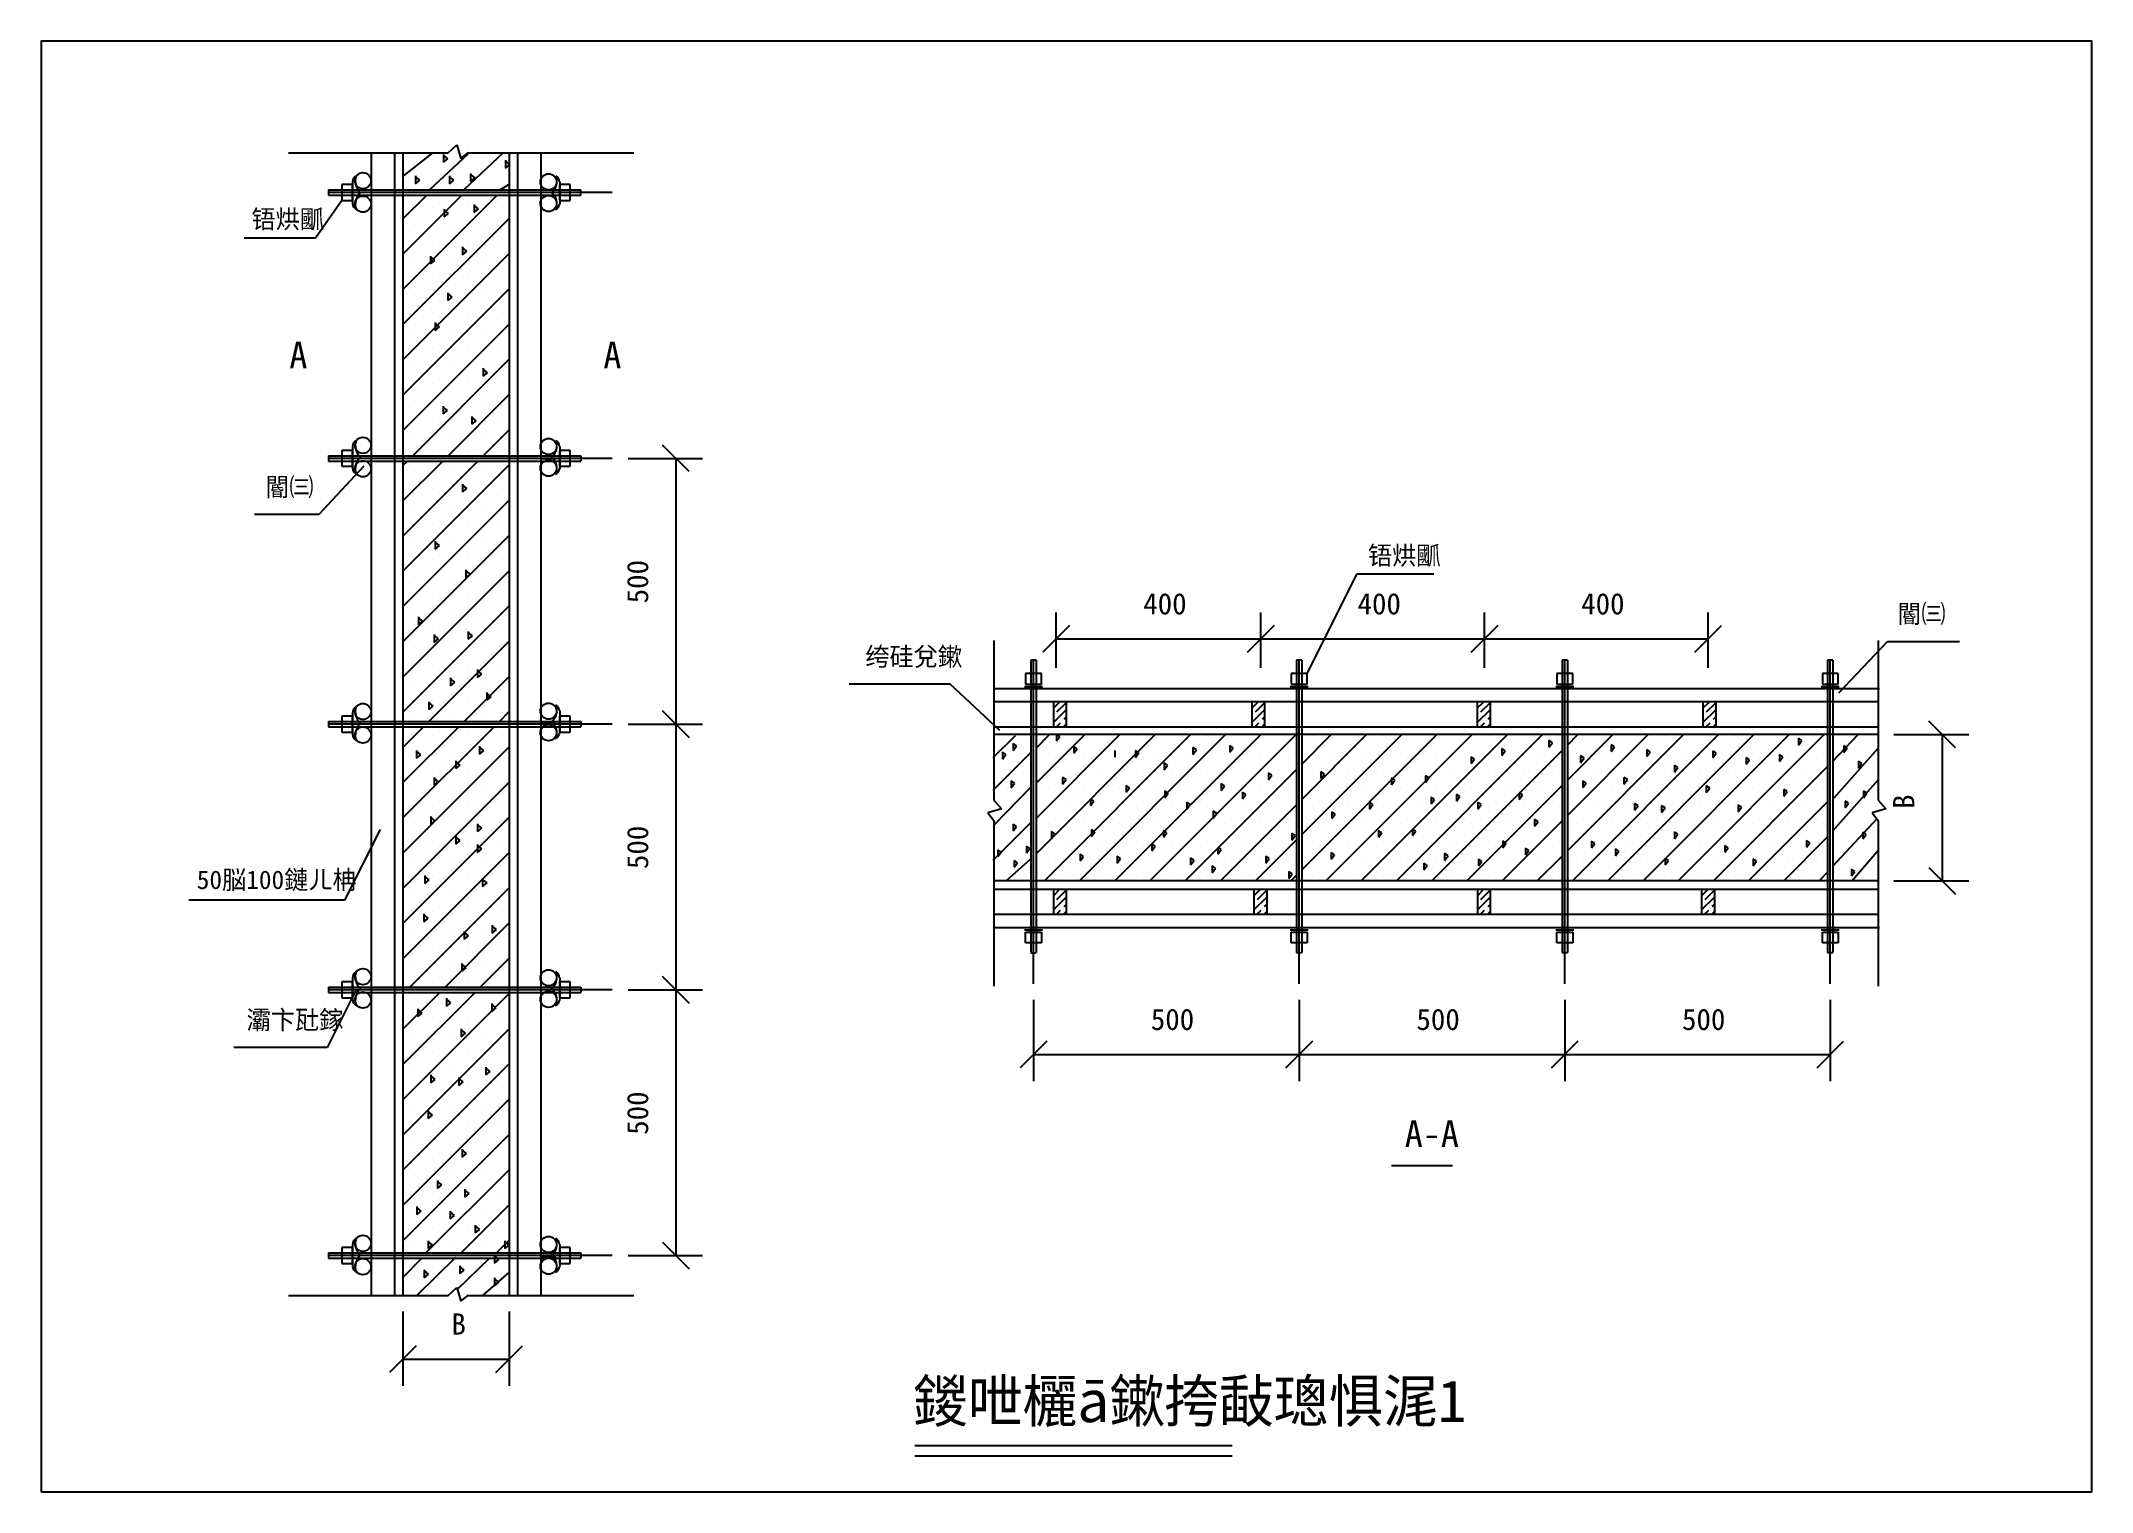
# Model space of a CAD drawing. Header units: metres. Extents: x 0 to 193, y 0 to 136.
import ezdxf

# ---------------------------------------------------------------- set-up
doc = ezdxf.new("R2010")
doc.units = ezdxf.units.M
doc.layers.add(' ', color=7, linetype='Continuous')

msp = doc.modelspace()

# ---------------------------------------------------------------- texts
at = {"layer": ' '}
for s, height, p in [('铻烘爴', 1.75, (19.82, 118.87)), ('A', 2.5, (23.37, 105.71)), ('A', 2.5, (52.93, 105.71)), ('閽㈢', 1.75, (21.1, 93.68)), ('铻烘爴', 1.75, (124.91, 87.23)), ('閽㈢', 1.75, (174.72, 81.75)), ('绔硅兌鏉', 1.75, (77.59, 77.72)), ('50脳100鏈ㄦ柟', 1.75, (14.66, 56.72)), ('灞卞瓧鎵', 1.75, (19.36, 43.54)), ('A-A', 2.5, (128.36, 32.45))]:
    msp.add_text(s, height=height, dxfattribs=at).set_placement(p)
for s, p in [('500', (57.15, 83.6)), ('B', (176.33, 64.25)), ('500', (57.15, 58.6)), ('500', (57.15, 33.6))]:
    msp.add_text(s, height=2, rotation=90).set_placement(p)
for s, height, p in [('400', 2, (103.75, 82.56)), ('400', 2, (123.92, 82.56)), ('400', 2, (144.97, 82.56)), ('500', 2, (104.46, 43.46)), ('500', 2, (129.46, 43.46)), ('500', 2, (154.46, 43.46)), ('B', 2, (38.63, 14.8)), ('鍐呭欐ā鏉挎敮璁惧浘1', 3.96, (82.1, 6.57))]:
    msp.add_text(s, height=height).set_placement(p)

# ---------------------------------------------------------------- linework, layer by layer
at = {"layer": ' '}
for p, q in [((23.31, 125.99), (38.31, 125.99)), ((31.06, 125.99), (31.06, 18.49)), ((33.28, 125.99), (33.28, 18.49)), ((34.06, 125.99), (34.06, 18.49)), ((34.07, 123.75), (36.84, 125.96)), ((36.59, 122.52), (40.22, 125.9)), ((37.88, 125.84), (37.88, 125.1)), ((38.29, 125.43), (37.88, 125.76)), ((38.31, 125.99), (39.13, 126.74)), ((39.13, 126.74), (39.5, 125.44)), ((39.5, 125.44), (40.24, 126)), ((39.85, 122.58), (43.54, 126.02)), ((40.24, 125.99), (55.81, 125.99)), ((44.06, 125.99), (44.06, 18.49)), ((44.85, 125.99), (44.85, 18.49)), ((47.06, 125.99), (47.06, 18.49)), ((35.26, 123.82), (35.26, 123.08)), ((35.67, 123.41), (35.26, 123.73)), ((37.88, 125.1), (38.29, 125.43)), ((38.44, 123.81), (38.44, 123.07)), ((38.85, 123.4), (38.44, 123.73)), ((40.44, 124.03), (40.44, 123.29)), ((40.85, 123.62), (40.44, 123.95)), ((40.44, 123.29), (40.85, 123.62)), ((43.73, 125.29), (43.73, 124.55)), ((44.14, 124.88), (43.73, 125.2)), ((43.73, 124.55), (44.14, 124.88)), ((27.06, 122.49), (50.81, 122.49)), ((27.06, 122.49), (27.06, 121.99)), ((53.76, 122.24), (27.06, 122.24)), ((27.06, 121.99), (50.81, 121.99)), ((28.31, 122.99), (28.31, 121.49)), ((29.31, 122.99), (28.31, 122.99)), ((29.31, 123.27), (29.31, 121.2)), ((29.31, 121.49), (29.31, 122.99)), ((35.26, 123.08), (35.67, 123.41)), ((38.44, 123.07), (38.85, 123.4)), ((43.24, 122.52), (44.04, 123.01)), ((49.81, 122.99), (48.81, 122.99)), ((48.81, 122.99), (48.81, 121.49)), ((48.82, 123.27), (48.82, 121.2)), ((49.81, 121.49), (49.81, 122.99)), ((50.79, 122.49), (50.79, 121.97)), ((28.31, 121.49), (25.84, 117.96)), ((28.31, 121.49), (29.31, 121.49)), ((37.96, 120.69), (37.96, 119.95)), ((38.37, 120.28), (37.96, 120.61)), ((37.96, 119.95), (38.37, 120.28)), ((40.76, 121.12), (40.76, 120.38)), ((41.17, 120.71), (40.76, 121.04)), ((40.76, 120.38), (41.17, 120.71)), ((48.81, 121.49), (49.81, 121.49)), ((25.84, 117.96), (19.13, 117.96)), ((36.66, 116.27), (36.66, 115.53)), ((37.07, 115.86), (36.66, 116.19)), ((36.66, 115.53), (37.07, 115.86)), ((39.68, 117.13), (39.68, 116.4)), ((40.09, 116.72), (39.68, 117.05)), ((39.68, 116.4), (40.09, 116.72)), ((38.28, 112.82), (38.28, 112.08)), ((38.69, 112.41), (38.28, 112.74)), ((38.28, 112.08), (38.69, 112.41)), ((37.09, 110.02), (37.09, 109.28)), ((37.5, 109.61), (37.09, 109.94)), ((37.09, 109.28), (37.5, 109.61)), ((41.62, 105.71), (41.62, 104.97)), ((42.03, 105.3), (41.62, 105.63)), ((41.62, 104.97), (42.03, 105.3)), ((37.85, 102.15), (37.85, 101.42)), ((38.26, 101.74), (37.85, 102.07)), ((37.85, 101.42), (38.26, 101.74)), ((40.54, 101.18), (40.54, 100.45)), ((40.95, 100.77), (40.54, 101.1)), ((40.54, 100.45), (40.95, 100.77)), ((27.06, 97.49), (50.81, 97.49)), ((27.06, 97.49), (27.06, 96.99)), ((53.76, 97.24), (27.06, 97.24)), ((27.06, 96.99), (50.81, 96.99)), ((28.31, 97.99), (28.31, 96.49)), ((29.31, 97.99), (28.31, 97.99)), ((29.31, 98.37), (29.31, 96.3)), ((29.31, 96.49), (29.31, 97.99)), ((47.11, 97.24), (48.49, 97.24)), ((48.81, 97.99), (48.81, 96.49)), ((49.81, 97.99), (48.81, 97.99)), ((48.82, 98.37), (48.82, 96.3)), ((49.81, 96.49), (49.81, 97.99)), ((50.82, 97.49), (50.82, 96.99)), ((30.38, 96.52), (26.16, 91.96)), ((28.31, 96.49), (29.31, 96.49)), ((39.68, 94.82), (39.68, 94.09)), ((40.09, 94.41), (39.68, 94.74)), ((48.81, 96.49), (49.81, 96.49)), ((39.68, 94.09), (40.09, 94.41)), ((26.16, 91.96), (20.08, 91.96)), ((37.09, 89.44), (37.09, 88.7)), ((37.5, 89.03), (37.09, 89.35)), ((37.09, 88.7), (37.5, 89.03)), ((40, 86.74), (40, 86)), ((40.41, 86.33), (40, 86.66)), ((40, 86), (40.41, 86.33)), ((119.17, 77), (123.88, 86.38)), ((123.88, 86.38), (131.1, 86.38)), ((35.53, 82.32), (35.53, 81.58)), ((35.94, 81.91), (35.53, 82.24)), ((35.53, 81.58), (35.94, 81.91)), ((36.99, 80.66), (36.99, 79.93)), ((37.4, 80.25), (36.99, 80.58)), ((36.99, 79.93), (37.4, 80.25)), ((40.21, 80.96), (40.21, 80.22)), ((40.62, 80.55), (40.21, 80.87)), ((40.21, 80.22), (40.62, 80.55)), ((89.67, 80.09), (89.67, 65.09)), ((169.21, 75.18), (173.79, 80.02)), ((172.91, 80.09), (172.91, 65.09)), ((173.79, 80.02), (180.57, 80.02)), ((41.08, 77.36), (41.08, 76.62)), ((41.49, 76.95), (41.08, 77.27)), ((93.17, 78.25), (93.17, 50.75)), ((93.67, 78.25), (93.17, 78.25)), ((93.42, 47.8), (93.42, 78.25)), ((93.67, 78.25), (93.67, 50.75)), ((118.17, 78.25), (118.17, 50.75)), ((118.67, 78.25), (118.17, 78.25)), ((118.42, 47.8), (118.42, 78.25)), ((118.67, 78.25), (118.67, 50.75)), ((143.17, 78.25), (143.17, 50.75)), ((143.67, 78.25), (143.17, 78.25)), ((143.42, 47.8), (143.42, 78.25)), ((143.67, 78.25), (143.67, 50.75)), ((168.17, 78.25), (168.17, 50.75)), ((168.67, 78.25), (168.17, 78.25)), ((168.42, 47.8), (168.42, 78.25)), ((168.67, 78.25), (168.67, 50.75)), ((38.55, 76.58), (38.55, 75.84)), ((38.96, 76.17), (38.55, 76.49)), ((38.55, 75.84), (38.96, 76.17)), ((41.08, 76.62), (41.49, 76.95)), ((85.59, 75.99), (76.08, 75.99)), ((90.25, 71.64), (85.59, 75.99)), ((89.64, 75.58), (173.04, 75.58)), ((92.56, 75.78), (94.26, 75.78)), ((92.67, 77), (92.67, 76)), ((94.17, 77), (92.67, 77)), ((92.67, 76), (94.17, 76)), ((94.17, 76), (94.17, 77)), ((117.57, 75.78), (119.27, 75.78)), ((117.67, 77), (117.67, 76)), ((119.17, 77), (117.67, 77)), ((117.67, 76), (119.17, 76)), ((119.17, 76), (119.17, 77)), ((142.57, 75.78), (144.27, 75.78)), ((142.67, 77), (142.67, 76)), ((144.17, 77), (142.67, 77)), ((142.67, 76), (144.17, 76)), ((144.17, 76), (144.17, 77)), ((167.56, 75.78), (169.26, 75.78)), ((167.67, 77), (167.67, 76)), ((169.17, 77), (167.67, 77)), ((167.67, 76), (169.17, 76)), ((169.17, 76), (169.17, 77)), ((36.51, 74.34), (36.51, 73.6)), ((36.92, 73.93), (36.51, 74.26)), ((36.51, 73.6), (36.92, 73.93)), ((41.96, 75.21), (41.96, 74.48)), ((42.37, 74.8), (41.96, 75.13)), ((41.96, 74.48), (42.37, 74.8)), ((48.82, 73.48), (48.82, 71.41)), ((172.91, 74.34), (89.67, 74.34)), ((95.29, 74.34), (95.29, 71.96)), ((96.49, 74.34), (96.49, 71.96)), ((113.97, 74.34), (113.97, 71.96)), ((115.17, 74.34), (115.17, 71.96)), ((115.17, 73.5), (115.17, 72.05)), ((135.19, 74.34), (135.19, 71.96)), ((136.39, 74.34), (136.39, 71.96)), ((156.43, 74.34), (156.43, 71.96)), ((157.63, 74.34), (157.63, 71.96)), ((27.06, 72.49), (50.81, 72.49)), ((27.06, 72.49), (27.06, 71.99)), ((53.76, 72.24), (27.06, 72.24)), ((27.06, 71.99), (50.81, 71.99)), ((28.31, 72.99), (28.31, 71.49)), ((29.31, 72.99), (28.31, 72.99)), ((28.31, 71.49), (29.31, 71.49)), ((29.31, 73.32), (29.31, 71.25)), ((29.31, 71.49), (29.31, 72.99)), ((47.11, 72.36), (48.49, 72.36)), ((48.81, 72.99), (48.81, 71.49)), ((49.81, 72.99), (48.81, 72.99)), ((48.81, 71.49), (49.81, 71.49)), ((49.81, 71.49), (49.81, 72.99)), ((50.81, 72.49), (50.81, 71.99)), ((172.91, 71.96), (89.67, 71.96)), ((35.34, 69.76), (35.34, 69.03)), ((35.75, 69.35), (35.34, 69.68)), ((41.28, 70.15), (41.28, 69.42)), ((41.69, 69.74), (41.28, 70.07)), ((41.28, 69.42), (41.69, 69.74)), ((91.68, 71.12), (89.6, 69.05)), ((93.21, 69.59), (89.6, 65.99)), ((172.91, 71.25), (89.67, 71.25)), ((90.51, 69.59), (90.51, 68.95)), ((90.82, 69.38), (90.51, 69.59)), ((91.5, 70.4), (91.5, 69.76)), ((91.82, 70.19), (91.5, 70.4)), ((91.5, 69.76), (91.82, 70.19)), ((95.9, 71.07), (95.58, 71.28)), ((95.58, 71.28), (95.58, 70.65)), ((95.58, 70.65), (95.9, 71.07)), ((97.54, 69.91), (97.23, 70.13)), ((97.23, 70.13), (97.23, 69.49)), ((97.23, 69.49), (97.54, 69.91)), ((101.06, 69.76), (101.06, 69.12)), ((103.02, 69.74), (103.02, 69.1)), ((103.34, 69.53), (103.02, 69.74)), ((103.02, 69.1), (103.34, 69.53)), ((108.75, 69.82), (108.43, 70.03)), ((108.43, 70.03), (108.43, 69.39)), ((108.43, 69.39), (108.75, 69.82)), ((112.22, 70.01), (111.91, 70.22)), ((111.91, 70.22), (111.91, 69.59)), ((111.91, 69.59), (112.22, 70.01)), ((137.5, 69.93), (137.5, 69.3)), ((137.82, 69.72), (137.5, 69.93)), ((137.5, 69.3), (137.82, 69.72)), ((142.26, 70.49), (141.94, 70.71)), ((141.94, 70.71), (141.94, 70.07)), ((141.94, 70.07), (142.26, 70.49)), ((147.8, 70.3), (147.8, 69.67)), ((148.12, 70.09), (147.8, 70.3)), ((147.8, 69.67), (148.12, 70.09)), ((151.14, 69.84), (151.14, 69.2)), ((151.46, 69.62), (151.14, 69.84)), ((151.14, 69.2), (151.46, 69.62)), ((157.35, 69.7), (157.35, 69.07)), ((157.67, 69.49), (157.35, 69.7)), ((165.43, 70.91), (165.43, 70.27)), ((165.75, 70.69), (165.43, 70.91)), ((165.43, 70.27), (165.75, 70.69)), ((168.64, 68.72), (171.04, 71.25)), ((168.77, 65.31), (172.91, 69.99)), ((169.68, 70.21), (169.68, 69.57)), ((170, 70), (169.68, 70.21)), ((169.68, 69.57), (170, 70)), ((35.34, 69.03), (35.75, 69.35)), ((39.04, 68.79), (39.04, 68.05)), ((39.45, 68.38), (39.04, 68.71)), ((39.04, 68.05), (39.45, 68.38)), ((90.51, 68.95), (90.82, 69.38)), ((106.04, 68.37), (105.73, 68.58)), ((105.73, 68.58), (105.73, 67.95)), ((105.73, 67.95), (106.04, 68.37)), ((115.54, 67.65), (115.54, 67.01)), ((115.86, 67.44), (115.54, 67.65)), ((120.48, 67.75), (120.48, 67.12)), ((120.8, 67.54), (120.48, 67.75)), ((134.92, 68.95), (134.6, 69.16)), ((134.6, 69.16), (134.6, 68.52)), ((134.6, 68.52), (134.92, 68.95)), ((144.92, 69.24), (144.92, 68.6)), ((145.24, 69.02), (144.92, 69.24)), ((144.92, 68.6), (145.24, 69.02)), ((153.74, 68.37), (153.74, 67.73)), ((154.06, 68.16), (153.74, 68.37)), ((153.74, 67.73), (154.06, 68.16)), ((157.35, 69.07), (157.67, 69.49)), ((160.49, 69.1), (160.49, 68.47)), ((160.81, 68.89), (160.49, 69.1)), ((160.49, 68.47), (160.81, 68.89)), ((163.63, 69.37), (163.63, 68.73)), ((163.95, 69.16), (163.63, 69.37)), ((163.63, 68.73), (163.95, 69.16)), ((171.08, 68.74), (171.08, 68.1)), ((171.4, 68.53), (171.08, 68.74)), ((171.08, 68.1), (171.4, 68.53)), ((36.99, 67.23), (36.99, 66.5)), ((37.4, 66.82), (36.99, 67.15)), ((36.99, 66.5), (37.4, 66.82)), ((93.21, 66.35), (89.69, 62.74)), ((91.32, 66.89), (91.32, 66.25)), ((91.64, 66.68), (91.32, 66.89)), ((91.32, 66.25), (91.64, 66.68)), ((96.16, 67.23), (96.16, 66.59)), ((96.48, 67.02), (96.16, 67.23)), ((96.16, 66.59), (96.48, 67.02)), ((102.47, 66.25), (102.15, 66.46)), ((102.15, 66.46), (102.15, 65.82)), ((102.15, 65.82), (102.47, 66.25)), ((105.77, 65.95), (105.77, 65.31)), ((106.09, 65.74), (105.77, 65.95)), ((105.77, 65.31), (106.09, 65.74)), ((111.08, 66.64), (111.08, 66)), ((111.4, 66.43), (111.08, 66.64)), ((111.08, 66), (111.4, 66.43)), ((113.1, 65.84), (113.1, 65.21)), ((113.42, 65.63), (113.1, 65.84)), ((115.54, 67.01), (115.86, 67.44)), ((120.48, 67.12), (120.8, 67.54)), ((127.12, 67.17), (127.12, 66.53)), ((127.44, 66.96), (127.12, 67.17)), ((127.12, 66.53), (127.44, 66.96)), ((130.31, 67.38), (130.31, 66.75)), ((130.63, 67.17), (130.31, 67.38)), ((130.31, 66.75), (130.63, 67.17)), ((139.46, 65.57), (139.14, 65.78)), ((139.14, 65.78), (139.14, 65.15)), ((145.12, 66.9), (145.12, 66.26)), ((145.44, 66.69), (145.12, 66.9)), ((145.12, 66.26), (145.44, 66.69)), ((149, 67.23), (149, 66.6)), ((149.32, 67.02), (149, 67.23)), ((149, 66.6), (149.32, 67.02)), ((156.75, 66.43), (156.75, 65.8)), ((157.07, 66.22), (156.75, 66.43)), ((156.75, 65.8), (157.07, 66.22)), ((164.03, 66.1), (164.03, 65.46)), ((164.35, 65.89), (164.03, 66.1)), ((164.03, 65.46), (164.35, 65.89)), ((168.64, 62.18), (172.98, 67.05)), ((171.55, 65.94), (171.55, 65.3)), ((171.87, 65.73), (171.55, 65.94)), ((171.55, 65.3), (171.87, 65.73)), ((90.41, 64.27), (89.12, 63.9)), ((89.12, 63.9), (89.67, 63.16)), ((89.67, 65.09), (90.41, 64.27)), ((99.09, 64.99), (98.77, 65.2)), ((98.77, 65.2), (98.77, 64.57)), ((98.77, 64.57), (99.09, 64.99)), ((107.84, 64.89), (107.84, 64.25)), ((108.16, 64.68), (107.84, 64.89)), ((107.84, 64.25), (108.16, 64.68)), ((110.34, 64.04), (110.34, 63.4)), ((110.66, 63.83), (110.34, 64.04)), ((110.34, 63.4), (110.66, 63.83)), ((113.1, 65.21), (113.42, 65.63)), ((121.81, 63.77), (121.49, 63.99)), ((121.49, 63.99), (121.49, 63.35)), ((121.49, 63.35), (121.81, 63.77)), ((125.05, 64.89), (125.05, 64.25)), ((125.37, 64.68), (125.05, 64.89)), ((125.05, 64.25), (125.37, 64.68)), ((130.84, 65.37), (130.84, 64.73)), ((131.16, 65.15), (130.84, 65.37)), ((130.84, 64.73), (131.16, 65.15)), ((133.23, 65.63), (133.23, 64.99)), ((133.55, 65.42), (133.23, 65.63)), ((133.23, 64.99), (133.55, 65.42)), ((135.57, 64.68), (135.25, 64.89)), ((135.25, 64.89), (135.25, 64.25)), ((135.25, 64.25), (135.57, 64.68)), ((139.14, 65.15), (139.46, 65.57)), ((150, 64.76), (150, 64.13)), ((150.32, 64.55), (150, 64.76)), ((150, 64.13), (150.32, 64.55)), ((152.54, 64.56), (152.54, 63.93)), ((152.86, 64.35), (152.54, 64.56)), ((152.54, 63.93), (152.86, 64.35)), ((160.07, 64.42), (159.75, 64.63)), ((159.75, 64.63), (159.75, 63.99)), ((159.75, 63.99), (160.07, 64.42)), ((169.81, 65), (169.81, 64.37)), ((170.13, 64.79), (169.81, 65)), ((169.81, 64.37), (170.13, 64.79)), ((173.65, 64.27), (172.36, 63.9)), ((172.36, 63.9), (172.91, 63.16)), ((172.91, 65.09), (173.65, 64.27)), ((31.91, 62.33), (28.57, 55.66)), ((36.7, 63.54), (36.7, 62.8)), ((37.11, 63.13), (36.7, 63.45)), ((36.7, 62.8), (37.11, 63.13)), ((41.08, 62.86), (41.08, 62.12)), ((41.49, 62.45), (41.08, 62.77)), ((41.08, 62.12), (41.49, 62.45)), ((93.12, 62.92), (89.6, 59.41)), ((89.67, 63.17), (89.67, 47.59)), ((91.5, 62.83), (91.5, 62.2)), ((91.82, 62.62), (91.5, 62.83)), ((91.5, 62.2), (91.82, 62.62)), ((95.1, 62.12), (95.1, 61.48)), ((95.42, 61.9), (95.1, 62.12)), ((95.1, 61.48), (95.42, 61.9)), ((99.19, 62.1), (98.87, 62.31)), ((98.87, 62.31), (98.87, 61.67)), ((98.87, 61.67), (99.19, 62.1)), ((105.66, 62.23), (105.66, 61.6)), ((105.98, 62.02), (105.66, 62.23)), ((105.66, 61.6), (105.98, 62.02)), ((117.72, 61.97), (117.72, 61.33)), ((118.04, 61.76), (117.72, 61.97)), ((125.9, 62.23), (125.9, 61.6)), ((126.22, 62.02), (125.9, 62.23)), ((125.9, 61.6), (126.22, 62.02)), ((129.09, 62.39), (129.09, 61.76)), ((129.41, 62.18), (129.09, 62.39)), ((129.09, 61.76), (129.41, 62.18)), ((140.91, 63.06), (140.59, 63.27)), ((140.59, 63.27), (140.59, 62.64)), ((140.59, 62.64), (140.91, 63.06)), ((153.74, 62.09), (153.74, 61.46)), ((154.06, 61.88), (153.74, 62.09)), ((153.74, 61.46), (154.06, 61.88)), ((168.64, 58.84), (172.85, 63.38)), ((171.48, 62.07), (171.48, 61.43)), ((171.8, 61.85), (171.48, 62.07)), ((171.48, 61.43), (171.8, 61.85)), ((172.91, 63.17), (172.91, 47.59)), ((39.04, 61.69), (39.04, 60.95)), ((39.45, 61.28), (39.04, 61.61)), ((39.04, 60.95), (39.45, 61.28)), ((41.08, 60.91), (41.08, 60.17)), ((41.49, 60.5), (41.08, 60.83)), ((41.08, 60.17), (41.49, 60.5)), ((90.06, 60.4), (90.06, 59.77)), ((90.37, 60.19), (90.06, 60.4)), ((90.06, 59.77), (90.37, 60.19)), ((92.76, 60.76), (92.76, 60.13)), ((93.08, 60.55), (92.76, 60.76)), ((92.76, 60.13), (93.08, 60.55)), ((98.12, 59.78), (97.81, 59.99)), ((97.81, 59.99), (97.81, 59.36)), ((104.88, 60.75), (104.57, 60.96)), ((104.57, 60.96), (104.57, 60.32)), ((104.57, 60.32), (104.88, 60.75)), ((110.76, 60.64), (110.76, 60)), ((111.08, 60.43), (110.76, 60.64)), ((110.76, 60), (111.08, 60.43)), ((117.72, 61.33), (118.04, 61.76)), ((121.76, 59.95), (121.44, 60.16)), ((121.44, 60.16), (121.44, 59.53)), ((121.44, 59.53), (121.76, 59.95)), ((132.12, 60.06), (132.12, 59.42)), ((132.44, 59.85), (132.12, 60.06)), ((132.12, 59.42), (132.44, 59.85)), ((137.91, 61.03), (137.6, 61.25)), ((137.6, 61.25), (137.6, 60.61)), ((137.6, 60.61), (137.91, 61.03)), ((140.04, 60.36), (139.72, 60.57)), ((139.72, 60.57), (139.72, 59.93)), ((139.72, 59.93), (140.04, 60.36)), ((145.93, 61.23), (145.93, 60.59)), ((146.24, 61.01), (145.93, 61.23)), ((145.93, 60.59), (146.24, 61.01)), ((148.2, 60.49), (148.2, 59.85)), ((148.52, 60.28), (148.2, 60.49)), ((148.2, 59.85), (148.52, 60.28)), ((158.48, 60.83), (158.48, 60.19)), ((158.8, 60.61), (158.48, 60.83)), ((158.48, 60.19), (158.8, 60.61)), ((166.49, 61.08), (166.17, 61.29)), ((166.17, 61.29), (166.17, 60.66)), ((166.17, 60.66), (166.49, 61.08)), ((170.51, 57.57), (172.98, 60.44)), ((36.12, 57.99), (36.12, 57.25)), ((93.12, 59.5), (90.87, 57.52)), ((91.59, 59.41), (91.59, 58.77)), ((91.91, 59.2), (91.59, 59.41)), ((91.59, 58.77), (91.91, 59.2)), ((97.81, 59.36), (98.12, 59.78)), ((101.6, 59.59), (101.28, 59.8)), ((101.28, 59.8), (101.28, 59.16)), ((101.28, 59.16), (101.6, 59.59)), ((108.21, 59.63), (108.21, 59)), ((108.53, 59.42), (108.21, 59.63)), ((108.21, 59), (108.53, 59.42)), ((110.23, 58.89), (110.23, 58.25)), ((110.55, 58.68), (110.23, 58.89)), ((110.23, 58.25), (110.55, 58.68)), ((115.28, 59.79), (115.28, 59.16)), ((115.6, 59.58), (115.28, 59.79)), ((115.28, 59.16), (115.6, 59.58)), ((117.46, 58.36), (117.46, 57.72)), ((117.78, 58.15), (117.46, 58.36)), ((117.46, 57.72), (117.78, 58.15)), ((130.15, 59.16), (130.15, 58.52)), ((130.47, 58.94), (130.15, 59.16)), ((130.15, 58.52), (130.47, 58.94)), ((135.3, 59.53), (135.3, 58.89)), ((135.62, 59.31), (135.3, 59.53)), ((135.3, 58.89), (135.62, 59.31)), ((152.87, 59.62), (152.87, 58.99)), ((153.19, 59.41), (152.87, 59.62)), ((152.87, 58.99), (153.19, 59.41)), ((161.16, 59.56), (161.16, 58.92)), ((161.48, 59.34), (161.16, 59.56)), ((161.16, 58.92), (161.48, 59.34)), ((170.42, 58.59), (170.42, 57.96)), ((170.73, 58.38), (170.42, 58.59)), ((170.42, 57.96), (170.73, 58.38)), ((36.53, 57.58), (36.12, 57.91)), ((36.12, 57.25), (36.53, 57.58)), ((41.57, 57.7), (41.57, 56.96)), ((41.98, 57.29), (41.57, 57.62)), ((41.57, 56.96), (41.98, 57.29)), ((172.91, 57.5), (89.67, 57.5)), ((172.91, 56.67), (89.67, 56.67)), ((95.29, 56.7), (95.29, 54.32)), ((96.49, 56.7), (96.49, 54.32)), ((114.17, 56.7), (114.17, 54.32)), ((115.37, 56.7), (115.37, 54.32)), ((135.21, 56.7), (135.21, 54.32)), ((136.41, 56.7), (136.41, 54.32)), ((156.31, 56.7), (156.31, 54.32)), ((157.51, 56.7), (157.51, 54.32)), ((28.57, 55.66), (13.92, 55.66)), ((36.02, 54.39), (36.02, 53.65)), ((36.43, 53.98), (36.02, 54.31)), ((172.91, 54.32), (89.67, 54.32)), ((36.02, 53.65), (36.43, 53.98)), ((39.82, 52.73), (39.82, 52)), ((40.23, 52.32), (39.82, 52.65)), ((39.82, 52), (40.23, 52.32)), ((42.45, 53.32), (42.45, 52.58)), ((42.86, 52.91), (42.45, 53.24)), ((42.45, 52.58), (42.86, 52.91)), ((89.64, 53.09), (173.04, 53.09)), ((92.56, 52.89), (94.26, 52.89)), ((92.67, 51.67), (92.67, 52.67)), ((92.67, 52.67), (94.17, 52.67)), ((94.17, 52.67), (94.17, 51.67)), ((117.57, 52.89), (119.27, 52.89)), ((117.67, 51.67), (117.67, 52.67)), ((117.67, 52.67), (119.17, 52.67)), ((119.17, 52.67), (119.17, 51.67)), ((142.57, 52.89), (144.27, 52.89)), ((142.67, 51.67), (142.67, 52.67)), ((142.67, 52.67), (144.17, 52.67)), ((144.17, 52.67), (144.17, 51.67)), ((167.56, 52.89), (169.26, 52.89)), ((167.67, 51.67), (167.67, 52.67)), ((167.67, 52.67), (169.17, 52.67)), ((169.17, 52.67), (169.17, 51.67)), ((94.17, 51.67), (92.67, 51.67)), ((93.67, 50.69), (93.17, 50.69)), ((119.17, 51.67), (117.67, 51.67)), ((118.17, 50.74), (118.67, 50.74)), ((144.17, 51.67), (142.67, 51.67)), ((143.67, 50.72), (143.17, 50.72)), ((169.17, 51.67), (167.67, 51.67)), ((168.66, 50.72), (168.16, 50.72)), ((29.31, 48.38), (29.31, 46.32)), ((39.62, 49.72), (39.62, 48.98)), ((40.03, 49.31), (39.62, 49.64)), ((39.62, 48.98), (40.03, 49.31)), ((48.82, 48.38), (48.82, 46.32)), ((29.7, 47.33), (26.94, 41.81)), ((27.06, 47.49), (50.81, 47.49)), ((27.06, 47.49), (27.06, 46.99)), ((53.76, 47.24), (27.06, 47.24)), ((27.06, 46.99), (50.81, 46.99)), ((28.31, 47.99), (28.31, 46.49)), ((29.31, 47.99), (28.31, 47.99)), ((28.31, 46.49), (29.31, 46.49)), ((29.31, 46.49), (29.31, 47.99)), ((38.17, 46.44), (38.17, 45.71)), ((38.58, 46.03), (38.17, 46.36)), ((47.11, 47.26), (48.49, 47.26)), ((49.81, 47.99), (48.81, 47.99)), ((48.81, 47.99), (48.81, 46.49)), ((48.81, 46.49), (49.81, 46.49)), ((49.81, 46.49), (49.81, 47.99)), ((50.81, 47.49), (50.81, 46.99)), ((35.46, 45.46), (35.46, 44.72)), ((35.87, 45.05), (35.46, 45.38)), ((35.46, 44.72), (35.87, 45.05)), ((38.17, 45.71), (38.58, 46.03)), ((42.44, 45.95), (42.44, 45.21)), ((42.85, 45.54), (42.44, 45.87)), ((42.44, 45.21), (42.85, 45.54)), ((39.56, 43.57), (39.56, 42.83)), ((39.97, 43.16), (39.56, 43.49)), ((39.56, 42.83), (39.97, 43.16)), ((26.94, 41.81), (18.16, 41.81)), ((36.69, 39.23), (36.69, 38.49)), ((37.1, 38.81), (36.69, 39.14)), ((36.69, 38.49), (37.1, 38.81)), ((39.32, 38.98), (39.32, 38.24)), ((39.73, 38.57), (39.32, 38.9)), ((41.86, 39.96), (41.86, 39.23)), ((42.27, 39.55), (41.86, 39.88)), ((41.86, 39.23), (42.27, 39.55)), ((39.32, 38.24), (39.73, 38.57)), ((36.44, 35.86), (36.44, 35.12)), ((36.86, 35.45), (36.44, 35.78)), ((36.44, 35.12), (36.86, 35.45)), ((39.65, 32.25), (39.65, 31.51)), ((40.06, 31.84), (39.65, 32.17)), ((39.65, 31.51), (40.06, 31.84)), ((37.31, 29.3), (37.31, 28.56)), ((37.72, 28.89), (37.31, 29.22)), ((127.12, 30.7), (132.87, 30.7)), ((37.31, 28.56), (37.72, 28.89)), ((39.89, 28.48), (39.89, 27.74)), ((40.3, 28.07), (39.89, 28.4)), ((39.89, 27.74), (40.3, 28.07)), ((35.38, 26.84), (35.38, 26.1)), ((35.79, 26.43), (35.38, 26.76)), ((35.38, 26.1), (35.79, 26.43)), ((38.5, 26.43), (38.5, 25.69)), ((38.91, 26.02), (38.5, 26.35)), ((38.5, 25.69), (38.91, 26.02)), ((40.88, 25.11), (40.88, 24.38)), ((29.31, 23.29), (29.31, 21.23)), ((36.44, 23.64), (36.44, 22.9)), ((36.86, 23.23), (36.44, 23.56)), ((36.44, 22.9), (36.86, 23.23)), ((41.29, 24.7), (40.88, 25.03)), ((40.88, 24.38), (41.29, 24.7)), ((43.67, 23.64), (43.67, 22.9)), ((44.08, 23.23), (43.67, 23.56)), ((43.67, 22.9), (44.08, 23.23)), ((48.82, 23.29), (48.82, 21.23)), ((27.06, 22.49), (50.81, 22.49)), ((27.06, 22.49), (27.06, 21.99)), ((53.76, 22.24), (27.06, 22.24)), ((27.06, 21.99), (50.81, 21.99)), ((28.31, 22.99), (28.31, 21.49)), ((29.31, 22.99), (28.31, 22.99)), ((28.31, 21.49), (29.31, 21.49)), ((29.31, 21.49), (29.31, 22.99)), ((35.86, 22), (34, 20.1)), ((39, 22.05), (35.38, 18.48)), ((42.19, 21.96), (39.14, 19.01)), ((39.43, 21.28), (39.43, 20.54)), ((42.67, 22.28), (42.67, 21.54)), ((43.08, 21.87), (42.67, 22.2)), ((42.67, 21.54), (43.08, 21.87)), ((47.11, 22.17), (48.49, 22.17)), ((49.81, 22.99), (48.81, 22.99)), ((48.81, 22.99), (48.81, 21.49)), ((48.81, 21.49), (49.81, 21.49)), ((49.81, 21.49), (49.81, 22.99)), ((50.81, 22.49), (50.81, 21.99)), ((36.05, 20.9), (36.05, 20.16)), ((36.46, 20.49), (36.05, 20.82)), ((36.05, 20.16), (36.46, 20.49)), ((39.84, 20.87), (39.43, 21.2)), ((39.43, 20.54), (39.84, 20.87)), ((44.05, 20.67), (41.57, 18.48)), ((42.67, 20.14), (42.67, 19.4)), ((43.08, 19.73), (42.67, 20.05)), ((42.67, 19.4), (43.08, 19.73)), ((23.31, 18.49), (38.31, 18.49)), ((38.31, 18.49), (39.13, 19.24)), ((39.13, 19.24), (39.5, 17.94)), ((39.5, 17.94), (40.24, 18.5)), ((40.24, 18.49), (55.81, 18.49))]:
    msp.add_line(p, q, dxfattribs=at)
for centre, radius in [((42.5, 125.66), 0), ((30.3, 123.36), 0.76), ((34.99, 125.41), 0), ((36.04, 124.24), 0), ((36.35, 125.1), 0), ((37.15, 124.36), 0), ((38.87, 125.23), 0), ((39.24, 123.81), 0), ((39.98, 124.67), 0), ((41.39, 125.04), 0), ((42.62, 123.81), 0), ((43.11, 124.73), 0), ((47.77, 123.25), 0.76), ((30.3, 121.16), 0.76), ((36.1, 123.26), 0), ((39.91, 123.07), 0), ((41.7, 123.38), 0), ((42.81, 122.95), 0), ((47.77, 121.22), 0.76), ((30.3, 98.47), 0.76), ((47.77, 98.35), 0.76), ((30.3, 96.26), 0.76), ((47.77, 96.32), 0.76), ((30.3, 73.42), 0.76), ((47.77, 73.46), 0.76), ((30.3, 71.21), 0.76), ((47.77, 71.43), 0.76), ((90.15, 70.67), 0), ((91.32, 69.59), 0), ((92.4, 70.4), 0), ((169.17, 70.97), 0), ((170.2, 69.63), 0), ((171.78, 70.18), 0), ((90.15, 68.06), 0), ((91.95, 67.97), 0), ((169.33, 68.29), 0), ((172.33, 68.13), 0), ((169.88, 65.85), 0), ((170.83, 65.77), 0), ((171.38, 67.42), 0), ((90.6, 65.63), 0), ((90.6, 64.28), 0), ((91.59, 65.27), 0), ((91.95, 65.63), 0), ((92.58, 64.01), 0), ((93.03, 65), 0), ((171.54, 64.19), 0), ((90.69, 62.02), 0), ((91.59, 63.29), 0), ((170.59, 62.77), 0), ((91.32, 60.67), 0), ((92.13, 60.13), 0), ((169.25, 61.2), 0), ((171.07, 60.25), 0), ((90.78, 59.5), 0), ((91.32, 58.78), 0), ((92.4, 58.24), 0), ((170.12, 59.54), 0), ((172.41, 57.96), 0), ((30.3, 48.48), 0.76), ((47.77, 48.37), 0.76), ((30.3, 46.28), 0.76), ((47.77, 46.34), 0.76), ((30.3, 23.39), 0.76), ((47.77, 23.28), 0.76), ((30.3, 21.19), 0.76), ((36.14, 21.62), 0), ((37.72, 21.48), 0), ((47.77, 21.24), 0.76), ((35.05, 19.96), 0), ((35.29, 20.96), 0), ((37.57, 19.81), 0), ((38.62, 20.62), 0), ((39, 19.91), 0), ((40.71, 19.91), 0), ((40.81, 20.86), 0), ((41.48, 19.48), 0), ((41.62, 21.1), 0), ((43, 21.05), 0), ((34.91, 19.15), 0), ((39.33, 19.05), 0), ((43.62, 19.29), 0)]:
    msp.add_circle(centre, radius, dxfattribs=at)
for centre, radius, start, end in [((30.2, 123.09), 0.91, 125.17, 168.99), ((30.99, 123.3), 1.41, 158.38, 229.13), ((47.14, 123.3), 1.41, -49.13, 21.62), ((47.92, 123.09), 0.91, 11.01, 54.83), ((30.99, 121.18), 1.41, 130.87, 201.62), ((47.14, 121.18), 1.41, -21.62, 49.13), ((30.17, 121.38), 0.88, 192.27, 237.52), ((47.96, 121.38), 0.88, 302.48, 347.73), ((30.2, 98.19), 0.91, 125.17, 168.99), ((30.99, 98.41), 1.41, 158.38, 229.13), ((47.14, 98.41), 1.41, -49.13, 21.62), ((47.92, 98.19), 0.91, 11.01, 54.83), ((30.99, 96.28), 1.41, 130.87, 201.62), ((47.14, 96.28), 1.41, -21.62, 49.13), ((30.17, 96.49), 0.88, 192.27, 237.52), ((47.96, 96.49), 0.88, 302.48, 347.73), ((30.2, 73.14), 0.91, 125.17, 168.99), ((30.99, 73.36), 1.41, 158.38, 229.13), ((47.14, 73.52), 1.41, -49.13, 21.62), ((47.92, 73.31), 0.91, 11.01, 54.83), ((30.99, 71.23), 1.41, 130.87, 201.62), ((47.14, 71.39), 1.41, -21.62, 49.13), ((30.17, 71.44), 0.88, 192.27, 237.52), ((47.96, 71.6), 0.88, 302.48, 347.73), ((30.2, 48.21), 0.91, 125.17, 168.99), ((30.99, 48.42), 1.41, 158.38, 229.13), ((47.14, 48.42), 1.41, -49.13, 21.62), ((47.92, 48.21), 0.91, 11.01, 54.83), ((30.99, 46.3), 1.41, 130.87, 201.62), ((47.14, 46.3), 1.41, -21.62, 49.13), ((30.17, 46.5), 0.88, 192.27, 237.52), ((47.96, 46.5), 0.88, 302.48, 347.73), ((30.2, 23.12), 0.91, 125.17, 168.99), ((30.99, 23.33), 1.41, 158.38, 229.13), ((47.14, 23.33), 1.41, -49.13, 21.62), ((47.92, 23.12), 0.91, 11.01, 54.83), ((30.99, 21.21), 1.41, 130.87, 201.62), ((47.14, 21.21), 1.41, -21.62, 49.13), ((30.17, 21.41), 0.88, 192.27, 237.52), ((47.96, 21.41), 0.88, 302.48, 347.73)]:
    msp.add_arc(centre, radius, start, end, dxfattribs=at)
for p, q in [((34.06, 113.13), (42.92, 121.99)), ((34.06, 116.45), (39.61, 121.99)), ((34.06, 119.76), (36.3, 121.99)), ((34.06, 109.82), (44.06, 119.82)), ((36.84, 120.88), (36.84, 120.88)), ((40.15, 120.88), (40.15, 120.88)), ((43.47, 120.88), (43.47, 120.88)), ((35.18, 119.22), (35.18, 119.22)), ((38.5, 119.22), (38.5, 119.22)), ((41.81, 119.22), (41.81, 119.22)), ((34.06, 106.5), (44.06, 116.5)), ((35.18, 115.91), (35.18, 115.91)), ((36.84, 117.56), (36.84, 117.56)), ((38.5, 115.91), (38.5, 115.91)), ((40.15, 117.56), (40.15, 117.56)), ((41.81, 115.91), (41.81, 115.91)), ((43.47, 117.56), (43.47, 117.56)), ((36.84, 114.25), (36.84, 114.25)), ((40.15, 114.25), (40.15, 114.25)), ((43.47, 114.25), (43.47, 114.25)), ((34.06, 103.19), (44.06, 113.19)), ((35.18, 112.59), (35.18, 112.59)), ((38.5, 112.59), (38.5, 112.59)), ((41.81, 112.59), (41.81, 112.59)), ((36.84, 110.94), (36.84, 110.94)), ((40.15, 110.94), (40.15, 110.94)), ((43.47, 110.94), (43.47, 110.94)), ((34.06, 99.87), (44.06, 109.87)), ((35.18, 109.28), (35.18, 109.28)), ((38.5, 109.28), (38.5, 109.28)), ((41.81, 109.28), (41.81, 109.28)), ((35, 97.49), (44.06, 106.56)), ((36.84, 107.62), (36.84, 107.62)), ((40.15, 107.62), (40.15, 107.62)), ((43.47, 107.62), (43.47, 107.62)), ((35.18, 105.96), (35.18, 105.96)), ((36.84, 104.31), (36.84, 104.31)), ((38.5, 105.96), (38.5, 105.96)), ((40.15, 104.31), (40.15, 104.31)), ((41.81, 105.96), (41.81, 105.96)), ((43.47, 104.31), (43.47, 104.31)), ((35.18, 102.65), (35.18, 102.65)), ((38.31, 97.49), (44.06, 103.25)), ((38.5, 102.65), (38.5, 102.65)), ((41.81, 102.65), (41.81, 102.65)), ((36.84, 100.99), (36.84, 100.99)), ((40.15, 100.99), (40.15, 100.99)), ((43.47, 100.99), (43.47, 100.99)), ((35.18, 99.33), (35.18, 99.33)), ((38.5, 99.33), (38.5, 99.33)), ((41.63, 97.49), (44.06, 99.93)), ((41.81, 99.33), (41.81, 99.33)), ((61.01, 95.99), (58.51, 98.49)), ((34.06, 89.93), (41.13, 96.99)), ((34.06, 93.25), (37.81, 96.99)), ((34.06, 96.56), (34.5, 96.99)), ((34.06, 86.62), (44.06, 96.62)), ((36.84, 97.68), (36.84, 97.68)), ((40.15, 97.68), (40.15, 97.68)), ((43.47, 97.68), (43.47, 97.68)), ((55.26, 97.24), (62.26, 97.24)), ((59.76, 97.24), (59.76, 72.24)), ((35.18, 96.02), (35.18, 96.02)), ((38.5, 96.02), (38.5, 96.02)), ((41.81, 96.02), (41.81, 96.02)), ((34.06, 83.3), (44.06, 93.3)), ((35.18, 92.71), (35.18, 92.71)), ((36.84, 94.36), (36.84, 94.36)), ((38.5, 92.71), (38.5, 92.71)), ((40.15, 94.36), (40.15, 94.36)), ((41.81, 92.71), (41.81, 92.71)), ((43.47, 94.36), (43.47, 94.36)), ((36.84, 91.05), (36.84, 91.05)), ((40.15, 91.05), (40.15, 91.05)), ((43.47, 91.05), (43.47, 91.05)), ((34.06, 79.99), (44.06, 89.99)), ((35.18, 89.39), (35.18, 89.39)), ((38.5, 89.39), (38.5, 89.39)), ((41.81, 89.39), (41.81, 89.39)), ((36.84, 87.73), (36.84, 87.73)), ((40.15, 87.73), (40.15, 87.73)), ((43.47, 87.73), (43.47, 87.73)), ((34.06, 76.67), (44.06, 86.67)), ((35.18, 86.08), (35.18, 86.08)), ((38.5, 86.08), (38.5, 86.08)), ((41.81, 86.08), (41.81, 86.08)), ((34.06, 73.36), (44.06, 83.36)), ((36.84, 84.42), (36.84, 84.42)), ((40.15, 84.42), (40.15, 84.42)), ((43.47, 84.42), (43.47, 84.42)), ((35.18, 82.76), (35.18, 82.76)), ((36.84, 81.1), (36.84, 81.1)), ((38.5, 82.76), (38.5, 82.76)), ((40.15, 81.1), (40.15, 81.1)), ((41.81, 82.76), (41.81, 82.76)), ((43.47, 81.1), (43.47, 81.1)), ((96.8, 81.5), (94.3, 79)), ((95.55, 77.54), (95.55, 82.75)), ((116.07, 81.5), (113.57, 79)), ((113.57, 79), (116.07, 81.5)), ((114.82, 77.54), (114.82, 82.75)), ((114.82, 77.54), (114.82, 82.75)), ((137.12, 81.5), (134.62, 79)), ((134.62, 79), (137.12, 81.5)), ((135.87, 77.54), (135.87, 82.75)), ((135.87, 77.54), (135.87, 82.75)), ((155.68, 79), (158.18, 81.5)), ((156.93, 77.54), (156.93, 82.75)), ((35.18, 79.45), (35.18, 79.45)), ((36.51, 72.49), (44.06, 80.04)), ((38.5, 79.45), (38.5, 79.45)), ((41.81, 79.45), (41.81, 79.45)), ((95.55, 80.25), (114.82, 80.25)), ((114.82, 80.25), (135.87, 80.25)), ((135.87, 80.25), (156.93, 80.25)), ((36.84, 77.79), (36.84, 77.79)), ((40.15, 77.79), (40.15, 77.79)), ((43.47, 77.79), (43.47, 77.79)), ((35.18, 76.13), (35.18, 76.13)), ((38.5, 76.13), (38.5, 76.13)), ((39.83, 72.49), (44.06, 76.73)), ((41.81, 76.13), (41.81, 76.13)), ((36.84, 74.48), (36.84, 74.48)), ((40.15, 74.48), (40.15, 74.48)), ((43.14, 72.49), (44.06, 73.41)), ((43.47, 74.48), (43.47, 74.48)), ((58.51, 73.49), (61.01, 70.99)), ((61.01, 70.99), (58.51, 73.49)), ((95.29, 73.73), (95.9, 74.34)), ((95.29, 72.38), (96.49, 73.58)), ((95.62, 73.38), (96.46, 74.22)), ((113.97, 73.73), (114.58, 74.34)), ((113.97, 72.38), (115.17, 73.58)), ((114.3, 73.38), (115.14, 74.22)), ((135.19, 73.73), (135.8, 74.34)), ((135.19, 72.38), (136.39, 73.58)), ((135.52, 73.38), (136.36, 74.22)), ((156.43, 73.73), (157.04, 74.34)), ((156.43, 72.38), (157.63, 73.58)), ((156.76, 73.38), (157.6, 74.22)), ((34.06, 63.41), (42.64, 71.99)), ((34.06, 66.73), (39.33, 71.99)), ((34.06, 70.04), (36.01, 71.99)), ((35.18, 72.82), (35.18, 72.82)), ((38.5, 72.82), (38.5, 72.82)), ((41.81, 72.82), (41.81, 72.82)), ((55.26, 72.24), (62.26, 72.24)), ((55.26, 72.24), (62.26, 72.24)), ((59.76, 72.24), (59.76, 47.24)), ((95.45, 73.21), (95.45, 73.21)), ((95.54, 71.96), (95.95, 72.37)), ((96.12, 72.54), (96.12, 72.54)), ((96.21, 71.96), (96.49, 72.23)), ((96.29, 72.71), (96.49, 72.91)), ((114.13, 73.21), (114.13, 73.21)), ((114.22, 71.96), (114.64, 72.37)), ((114.81, 72.54), (114.81, 72.54)), ((114.9, 71.96), (115.17, 72.23)), ((114.97, 72.71), (115.17, 72.91)), ((135.35, 73.21), (135.35, 73.21)), ((135.45, 71.96), (135.86, 72.37)), ((136.03, 72.54), (136.03, 72.54)), ((136.12, 71.96), (136.39, 72.23)), ((136.2, 72.71), (136.39, 72.91)), ((156.59, 73.21), (156.59, 73.21)), ((156.68, 71.96), (157.1, 72.37)), ((157.26, 72.54), (157.26, 72.54)), ((157.36, 71.96), (157.63, 72.23)), ((157.43, 72.71), (157.63, 72.91)), ((180.2, 70), (177.7, 72.5)), ((34.06, 60.1), (44.06, 70.1)), ((35.18, 69.5), (35.18, 69.5)), ((36.84, 71.16), (36.84, 71.16)), ((38.5, 69.5), (38.5, 69.5)), ((40.15, 71.16), (40.15, 71.16)), ((41.81, 69.5), (41.81, 69.5)), ((43.47, 71.16), (43.47, 71.16)), ((93.67, 66.67), (98.24, 71.25)), ((93.67, 69.98), (94.93, 71.25)), ((93.67, 63.36), (101.56, 71.25)), ((93.67, 60.04), (104.87, 71.25)), ((94.44, 57.5), (108.19, 71.25)), ((94.84, 69.5), (94.84, 69.5)), ((96.5, 71.16), (96.5, 71.16)), ((97.75, 57.5), (111.5, 71.25)), ((98.16, 69.5), (98.16, 69.5)), ((99.82, 71.16), (99.82, 71.16)), ((101.07, 57.5), (114.82, 71.25)), ((101.47, 69.5), (101.47, 69.5)), ((103.13, 71.16), (103.13, 71.16)), ((104.38, 57.5), (118.13, 71.25)), ((104.79, 69.5), (104.79, 69.5)), ((106.45, 71.16), (106.45, 71.16)), ((108.1, 69.5), (108.1, 69.5)), ((109.76, 71.16), (109.76, 71.16)), ((111.42, 69.5), (111.42, 69.5)), ((113.07, 71.16), (113.07, 71.16)), ((114.73, 69.5), (114.73, 69.5)), ((116.39, 71.16), (116.39, 71.16)), ((118.05, 69.5), (118.05, 69.5)), ((118.67, 68.47), (121.45, 71.25)), ((118.67, 65.15), (124.76, 71.25)), ((118.67, 61.84), (128.08, 71.25)), ((118.67, 58.52), (131.39, 71.25)), ((119.7, 71.16), (119.7, 71.16)), ((120.95, 57.5), (134.7, 71.25)), ((121.36, 69.5), (121.36, 69.5)), ((123.02, 71.16), (123.02, 71.16)), ((124.27, 57.5), (138.02, 71.25)), ((124.68, 69.5), (124.68, 69.5)), ((126.33, 71.16), (126.33, 71.16)), ((127.58, 57.5), (141.33, 71.25)), ((127.99, 69.5), (127.99, 69.5)), ((129.65, 71.16), (129.65, 71.16)), ((130.9, 57.5), (143.17, 69.77)), ((131.3, 69.5), (131.3, 69.5)), ((132.96, 71.16), (132.96, 71.16)), ((134.62, 69.5), (134.62, 69.5)), ((136.28, 71.16), (136.28, 71.16)), ((137.93, 69.5), (137.93, 69.5)), ((139.59, 71.16), (139.59, 71.16)), ((141.25, 69.5), (141.25, 69.5)), ((142.91, 71.16), (142.91, 71.16)), ((143.67, 70.27), (144.65, 71.25)), ((143.67, 66.95), (147.96, 71.25)), ((143.67, 63.64), (151.28, 71.25)), ((143.67, 60.32), (154.59, 71.25)), ((144.16, 57.5), (157.91, 71.25)), ((144.56, 69.5), (144.56, 69.5)), ((146.22, 71.16), (146.22, 71.16)), ((147.47, 57.5), (161.22, 71.25)), ((147.88, 69.5), (147.88, 69.5)), ((149.53, 71.16), (149.53, 71.16)), ((150.79, 57.5), (164.54, 71.25)), ((151.19, 69.5), (151.19, 69.5)), ((152.85, 71.16), (152.85, 71.16)), ((154.1, 57.5), (167.85, 71.25)), ((154.51, 69.5), (154.51, 69.5)), ((156.16, 71.16), (156.16, 71.16)), ((157.82, 69.5), (157.82, 69.5)), ((159.48, 71.16), (159.48, 71.16)), ((161.14, 69.5), (161.14, 69.5)), ((162.79, 71.16), (162.79, 71.16)), ((164.45, 69.5), (164.45, 69.5)), ((166.11, 71.16), (166.11, 71.16)), ((167.76, 69.5), (167.76, 69.5)), ((174.41, 71.25), (181.45, 71.25)), ((178.95, 71.25), (178.95, 57.5)), ((36.84, 67.85), (36.84, 67.85)), ((40.15, 67.85), (40.15, 67.85)), ((43.47, 67.85), (43.47, 67.85)), ((96.5, 67.85), (96.5, 67.85)), ((99.82, 67.85), (99.82, 67.85)), ((103.13, 67.85), (103.13, 67.85)), ((106.45, 67.85), (106.45, 67.85)), ((107.7, 57.5), (118.17, 67.97)), ((109.76, 67.85), (109.76, 67.85)), ((113.07, 67.85), (113.07, 67.85)), ((116.39, 67.85), (116.39, 67.85)), ((119.7, 67.85), (119.7, 67.85)), ((123.02, 67.85), (123.02, 67.85)), ((126.33, 67.85), (126.33, 67.85)), ((129.65, 67.85), (129.65, 67.85)), ((132.96, 67.85), (132.96, 67.85)), ((136.28, 67.85), (136.28, 67.85)), ((139.59, 67.85), (139.59, 67.85)), ((142.91, 67.85), (142.91, 67.85)), ((146.22, 67.85), (146.22, 67.85)), ((149.53, 67.85), (149.53, 67.85)), ((152.85, 67.85), (152.85, 67.85)), ((156.16, 67.85), (156.16, 67.85)), ((157.42, 57.5), (168.17, 68.25)), ((159.48, 67.85), (159.48, 67.85)), ((162.79, 67.85), (162.79, 67.85)), ((166.11, 67.85), (166.11, 67.85)), ((34.06, 56.78), (44.06, 66.78)), ((35.18, 66.19), (35.18, 66.19)), ((38.5, 66.19), (38.5, 66.19)), ((41.81, 66.19), (41.81, 66.19)), ((94.84, 66.19), (94.84, 66.19)), ((98.16, 66.19), (98.16, 66.19)), ((101.47, 66.19), (101.47, 66.19)), ((104.79, 66.19), (104.79, 66.19)), ((108.1, 66.19), (108.1, 66.19)), ((111.42, 66.19), (111.42, 66.19)), ((114.73, 66.19), (114.73, 66.19)), ((118.05, 66.19), (118.05, 66.19)), ((121.36, 66.19), (121.36, 66.19)), ((124.68, 66.19), (124.68, 66.19)), ((127.99, 66.19), (127.99, 66.19)), ((131.3, 66.19), (131.3, 66.19)), ((134.21, 57.5), (143.17, 66.45)), ((134.62, 66.19), (134.62, 66.19)), ((137.93, 66.19), (137.93, 66.19)), ((141.25, 66.19), (141.25, 66.19)), ((144.56, 66.19), (144.56, 66.19)), ((147.88, 66.19), (147.88, 66.19)), ((151.19, 66.19), (151.19, 66.19)), ((154.51, 66.19), (154.51, 66.19)), ((157.82, 66.19), (157.82, 66.19)), ((161.14, 66.19), (161.14, 66.19)), ((164.45, 66.19), (164.45, 66.19)), ((167.76, 66.19), (167.76, 66.19)), ((36.84, 64.53), (36.84, 64.53)), ((40.15, 64.53), (40.15, 64.53)), ((43.47, 64.53), (43.47, 64.53)), ((96.5, 64.53), (96.5, 64.53)), ((99.82, 64.53), (99.82, 64.53)), ((103.13, 64.53), (103.13, 64.53)), ((106.45, 64.53), (106.45, 64.53)), ((109.76, 64.53), (109.76, 64.53)), ((111.01, 57.5), (118.17, 64.65)), ((113.07, 64.53), (113.07, 64.53)), ((116.39, 64.53), (116.39, 64.53)), ((119.7, 64.53), (119.7, 64.53)), ((123.02, 64.53), (123.02, 64.53)), ((126.33, 64.53), (126.33, 64.53)), ((129.65, 64.53), (129.65, 64.53)), ((132.96, 64.53), (132.96, 64.53)), ((136.28, 64.53), (136.28, 64.53)), ((139.59, 64.53), (139.59, 64.53)), ((142.91, 64.53), (142.91, 64.53)), ((146.22, 64.53), (146.22, 64.53)), ((149.53, 64.53), (149.53, 64.53)), ((152.85, 64.53), (152.85, 64.53)), ((156.16, 64.53), (156.16, 64.53)), ((159.48, 64.53), (159.48, 64.53)), ((160.73, 57.5), (168.17, 64.93)), ((162.79, 64.53), (162.79, 64.53)), ((166.11, 64.53), (166.11, 64.53)), ((34.06, 53.47), (44.06, 63.47)), ((35.18, 62.87), (35.18, 62.87)), ((38.5, 62.87), (38.5, 62.87)), ((41.81, 62.87), (41.81, 62.87)), ((94.84, 62.87), (94.84, 62.87)), ((98.16, 62.87), (98.16, 62.87)), ((101.47, 62.87), (101.47, 62.87)), ((104.79, 62.87), (104.79, 62.87)), ((108.1, 62.87), (108.1, 62.87)), ((111.42, 62.87), (111.42, 62.87)), ((114.73, 62.87), (114.73, 62.87)), ((118.05, 62.87), (118.05, 62.87)), ((121.36, 62.87), (121.36, 62.87)), ((124.68, 62.87), (124.68, 62.87)), ((127.99, 62.87), (127.99, 62.87)), ((131.3, 62.87), (131.3, 62.87)), ((134.62, 62.87), (134.62, 62.87)), ((137.53, 57.5), (143.17, 63.14)), ((137.93, 62.87), (137.93, 62.87)), ((141.25, 62.87), (141.25, 62.87)), ((144.56, 62.87), (144.56, 62.87)), ((147.88, 62.87), (147.88, 62.87)), ((151.19, 62.87), (151.19, 62.87)), ((154.51, 62.87), (154.51, 62.87)), ((157.82, 62.87), (157.82, 62.87)), ((161.14, 62.87), (161.14, 62.87)), ((164.45, 62.87), (164.45, 62.87)), ((167.76, 62.87), (167.76, 62.87)), ((34.06, 50.16), (44.06, 60.16)), ((36.84, 61.22), (36.84, 61.22)), ((40.15, 61.22), (40.15, 61.22)), ((43.47, 61.22), (43.47, 61.22)), ((96.5, 61.22), (96.5, 61.22)), ((99.82, 61.22), (99.82, 61.22)), ((103.13, 61.22), (103.13, 61.22)), ((106.45, 61.22), (106.45, 61.22)), ((109.76, 61.22), (109.76, 61.22)), ((113.07, 61.22), (113.07, 61.22)), ((114.33, 57.5), (118.17, 61.34)), ((116.39, 61.22), (116.39, 61.22)), ((119.7, 61.22), (119.7, 61.22)), ((123.02, 61.22), (123.02, 61.22)), ((126.33, 61.22), (126.33, 61.22)), ((129.65, 61.22), (129.65, 61.22)), ((132.96, 61.22), (132.96, 61.22)), ((136.28, 61.22), (136.28, 61.22)), ((139.59, 61.22), (139.59, 61.22)), ((142.91, 61.22), (142.91, 61.22)), ((146.22, 61.22), (146.22, 61.22)), ((149.53, 61.22), (149.53, 61.22)), ((152.85, 61.22), (152.85, 61.22)), ((156.16, 61.22), (156.16, 61.22)), ((159.48, 61.22), (159.48, 61.22)), ((162.79, 61.22), (162.79, 61.22)), ((164.04, 57.5), (168.17, 61.62)), ((166.11, 61.22), (166.11, 61.22)), ((35.18, 59.56), (35.18, 59.56)), ((38.5, 59.56), (38.5, 59.56)), ((41.81, 59.56), (41.81, 59.56)), ((94.84, 59.56), (94.84, 59.56)), ((98.16, 59.56), (98.16, 59.56)), ((101.47, 59.56), (101.47, 59.56)), ((104.79, 59.56), (104.79, 59.56)), ((108.1, 59.56), (108.1, 59.56)), ((111.42, 59.56), (111.42, 59.56)), ((114.73, 59.56), (114.73, 59.56)), ((117.64, 57.5), (118.17, 58.02)), ((118.05, 59.56), (118.05, 59.56)), ((121.36, 59.56), (121.36, 59.56)), ((124.68, 59.56), (124.68, 59.56)), ((127.99, 59.56), (127.99, 59.56)), ((131.3, 59.56), (131.3, 59.56)), ((134.62, 59.56), (134.62, 59.56)), ((137.93, 59.56), (137.93, 59.56)), ((140.84, 57.5), (143.17, 59.82)), ((141.25, 59.56), (141.25, 59.56)), ((144.56, 59.56), (144.56, 59.56)), ((147.88, 59.56), (147.88, 59.56)), ((151.19, 59.56), (151.19, 59.56)), ((154.51, 59.56), (154.51, 59.56)), ((157.82, 59.56), (157.82, 59.56)), ((161.14, 59.56), (161.14, 59.56)), ((164.45, 59.56), (164.45, 59.56)), ((167.36, 57.5), (168.17, 58.31)), ((167.76, 59.56), (167.76, 59.56)), ((177.7, 58.75), (180.2, 56.25)), ((34.72, 47.49), (44.06, 56.84)), ((35.18, 56.25), (35.18, 56.25)), ((36.84, 57.9), (36.84, 57.9)), ((38.5, 56.25), (38.5, 56.25)), ((40.15, 57.9), (40.15, 57.9)), ((41.81, 56.25), (41.81, 56.25)), ((43.47, 57.9), (43.47, 57.9)), ((95.29, 56.09), (95.9, 56.7)), ((95.62, 55.75), (96.46, 56.59)), ((96.5, 57.9), (96.5, 57.9)), ((99.82, 57.9), (99.82, 57.9)), ((103.13, 57.9), (103.13, 57.9)), ((106.45, 57.9), (106.45, 57.9)), ((109.76, 57.9), (109.76, 57.9)), ((113.07, 57.9), (113.07, 57.9)), ((114.17, 56.09), (114.78, 56.7)), ((114.5, 55.75), (115.34, 56.59)), ((116.39, 57.9), (116.39, 57.9)), ((119.7, 57.9), (119.7, 57.9)), ((123.02, 57.9), (123.02, 57.9)), ((126.33, 57.9), (126.33, 57.9)), ((129.65, 57.9), (129.65, 57.9)), ((132.96, 57.9), (132.96, 57.9)), ((135.21, 56.09), (135.82, 56.7)), ((135.54, 55.75), (136.38, 56.59)), ((136.28, 57.9), (136.28, 57.9)), ((139.59, 57.9), (139.59, 57.9)), ((142.91, 57.9), (142.91, 57.9)), ((146.22, 57.9), (146.22, 57.9)), ((149.53, 57.9), (149.53, 57.9)), ((152.85, 57.9), (152.85, 57.9)), ((156.16, 57.9), (156.16, 57.9)), ((156.31, 56.09), (156.92, 56.7)), ((156.64, 55.75), (157.48, 56.59)), ((159.48, 57.9), (159.48, 57.9)), ((162.79, 57.9), (162.79, 57.9)), ((166.11, 57.9), (166.11, 57.9)), ((174.41, 57.5), (181.45, 57.5)), ((36.84, 54.59), (36.84, 54.59)), ((40.15, 54.59), (40.15, 54.59)), ((43.47, 54.59), (43.47, 54.59)), ((95.29, 54.75), (96.49, 55.95)), ((95.45, 55.58), (95.45, 55.58)), ((95.54, 54.32), (95.95, 54.74)), ((96.12, 54.91), (96.12, 54.91)), ((96.21, 54.32), (96.49, 54.6)), ((96.29, 55.07), (96.49, 55.27)), ((114.17, 54.75), (115.37, 55.95)), ((114.33, 55.58), (114.33, 55.58)), ((114.42, 54.32), (114.84, 54.74)), ((115.01, 54.91), (115.01, 54.91)), ((115.1, 54.32), (115.37, 54.6)), ((115.17, 55.07), (115.37, 55.27)), ((135.21, 54.75), (136.41, 55.95)), ((135.37, 55.58), (135.37, 55.58)), ((135.46, 54.32), (135.88, 54.74)), ((136.05, 54.91), (136.05, 54.91)), ((136.14, 54.32), (136.41, 54.6)), ((136.21, 55.07), (136.41, 55.27)), ((156.31, 54.75), (157.51, 55.95)), ((156.47, 55.58), (156.47, 55.58)), ((156.56, 54.32), (156.97, 54.74)), ((157.14, 54.91), (157.14, 54.91)), ((157.23, 54.32), (157.51, 54.6)), ((157.31, 55.07), (157.51, 55.27)), ((35.18, 52.93), (35.18, 52.93)), ((38.03, 47.49), (44.06, 53.53)), ((38.5, 52.93), (38.5, 52.93)), ((41.81, 52.93), (41.81, 52.93)), ((36.84, 51.27), (36.84, 51.27)), ((40.15, 51.27), (40.15, 51.27)), ((41.35, 47.49), (44.06, 50.21)), ((43.47, 51.27), (43.47, 51.27)), ((35.18, 49.62), (35.18, 49.62)), ((38.5, 49.62), (38.5, 49.62)), ((41.81, 49.62), (41.81, 49.62)), ((61.01, 45.99), (58.51, 48.49)), ((58.51, 48.49), (61.01, 45.99)), ((34.06, 40.21), (40.85, 46.99)), ((34.06, 43.53), (37.53, 46.99)), ((34.06, 46.84), (34.22, 46.99)), ((34.06, 36.9), (44.06, 46.9)), ((36.84, 47.96), (36.84, 47.96)), ((40.15, 47.96), (40.15, 47.96)), ((43.47, 47.96), (43.47, 47.96)), ((55.26, 47.24), (62.26, 47.24)), ((55.26, 47.24), (62.26, 47.24)), ((59.76, 47.24), (59.76, 22.24)), ((35.18, 46.3), (35.18, 46.3)), ((36.84, 44.64), (36.84, 44.64)), ((38.5, 46.3), (38.5, 46.3)), ((40.15, 44.64), (40.15, 44.64)), ((41.81, 46.3), (41.81, 46.3)), ((43.47, 44.64), (43.47, 44.64)), ((93.42, 46.3), (93.42, 38.65)), ((118.42, 46.3), (118.42, 38.65)), ((118.42, 46.3), (118.42, 38.65)), ((143.42, 46.3), (143.42, 38.65)), ((143.42, 46.3), (143.42, 38.65)), ((168.42, 46.3), (168.42, 38.65)), ((34.06, 33.58), (44.06, 43.58)), ((35.18, 42.99), (35.18, 42.99)), ((38.5, 42.99), (38.5, 42.99)), ((41.81, 42.99), (41.81, 42.99)), ((36.84, 41.33), (36.84, 41.33)), ((40.15, 41.33), (40.15, 41.33)), ((43.47, 41.33), (43.47, 41.33)), ((94.67, 42.4), (92.17, 39.9)), ((93.42, 41.15), (118.42, 41.15)), ((117.17, 39.9), (119.67, 42.4)), ((119.67, 42.4), (117.17, 39.9)), ((118.42, 41.15), (143.42, 41.15)), ((144.67, 42.4), (142.17, 39.9)), ((142.17, 39.9), (144.67, 42.4)), ((143.42, 41.15), (168.42, 41.15)), ((167.17, 39.9), (169.67, 42.4)), ((34.06, 30.27), (44.06, 40.27)), ((35.18, 39.67), (35.18, 39.67)), ((38.5, 39.67), (38.5, 39.67)), ((41.81, 39.67), (41.81, 39.67)), ((34.06, 26.95), (44.06, 36.95)), ((36.84, 38.01), (36.84, 38.01)), ((40.15, 38.01), (40.15, 38.01)), ((43.47, 38.01), (43.47, 38.01)), ((35.18, 36.36), (35.18, 36.36)), ((38.5, 36.36), (38.5, 36.36)), ((41.81, 36.36), (41.81, 36.36)), ((34.06, 23.64), (44.06, 33.64)), ((35.18, 33.04), (35.18, 33.04)), ((36.84, 34.7), (36.84, 34.7)), ((38.5, 33.04), (38.5, 33.04)), ((40.15, 34.7), (40.15, 34.7)), ((41.81, 33.04), (41.81, 33.04)), ((43.47, 34.7), (43.47, 34.7)), ((36.84, 31.39), (36.84, 31.39)), ((40.15, 31.39), (40.15, 31.39)), ((43.47, 31.39), (43.47, 31.39)), ((35.18, 29.73), (35.18, 29.73)), ((36.23, 22.49), (44.06, 30.32)), ((38.5, 29.73), (38.5, 29.73)), ((41.81, 29.73), (41.81, 29.73)), ((36.84, 28.07), (36.84, 28.07)), ((40.15, 28.07), (40.15, 28.07)), ((43.47, 28.07), (43.47, 28.07)), ((35.18, 26.41), (35.18, 26.41)), ((38.5, 26.41), (38.5, 26.41)), ((39.55, 22.49), (44.06, 27.01)), ((41.81, 26.41), (41.81, 26.41)), ((36.84, 24.76), (36.84, 24.76)), ((40.15, 24.76), (40.15, 24.76)), ((42.86, 22.49), (44.06, 23.7)), ((43.47, 24.76), (43.47, 24.76)), ((58.51, 23.49), (61.01, 20.99)), ((35.18, 23.1), (35.18, 23.1)), ((38.5, 23.1), (38.5, 23.1)), ((41.81, 23.1), (41.81, 23.1)), ((55.26, 22.24), (62.26, 22.24)), ((34.06, 16.99), (34.06, 9.99)), ((44.06, 16.99), (44.06, 9.99)), ((35.31, 13.74), (32.81, 11.24)), ((42.81, 11.24), (45.31, 13.74)), ((34.06, 12.49), (44.06, 12.49)), ((82.25, 4.36), (112.11, 4.36)), ((82.25, 3.41), (112.11, 3.41))]:
    msp.add_line(p, q)
msp.add_lwpolyline([(0, 0), (193.05, 0), (193.05, 136.5), (0, 136.5), (0, 0)])

msp.set_redraw_order([(e.dxf.handle, doc.entitydb.next_handle()) for e in msp.query("TEXT MTEXT ATTDEF DIMENSION ARC_DIMENSION")])  # texts and dimensions are drawn at this point

doc.saveas('drawing.dxf')
